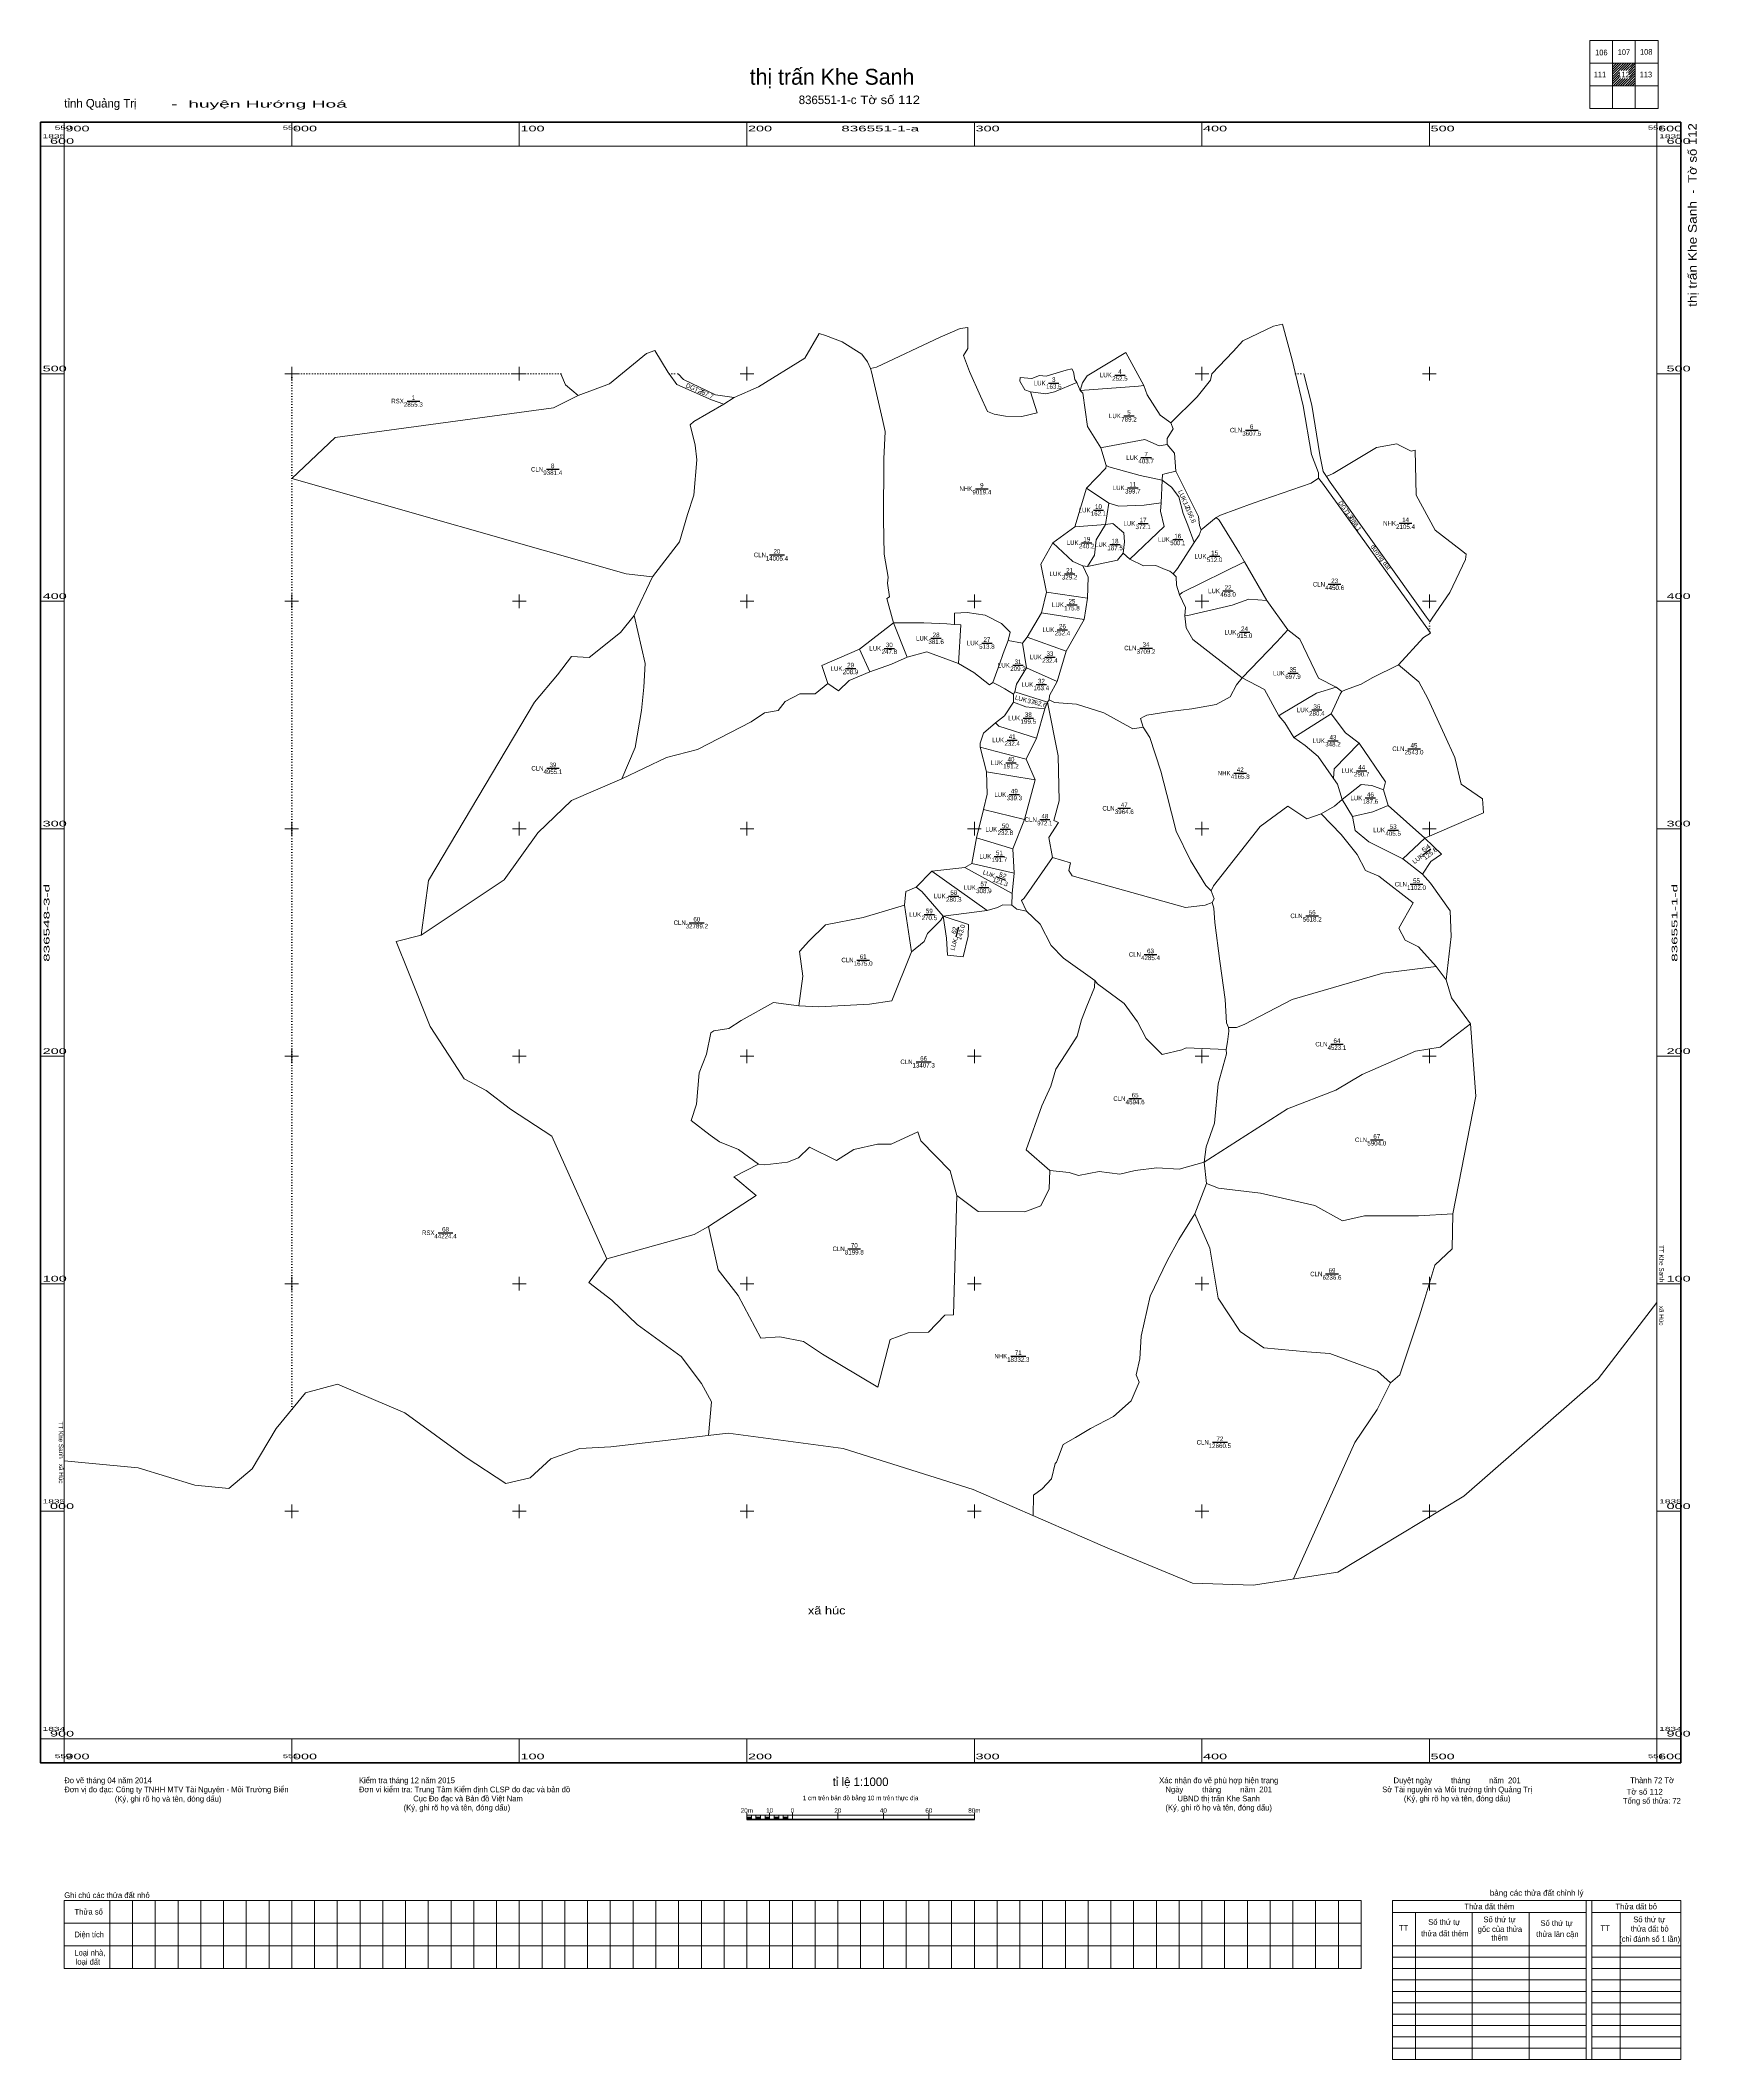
# Model space of a CAD drawing. Header units: metres. Extents: x 550890 to 551618, y 1834759 to 1835646.
import ezdxf
from ezdxf.enums import TextEntityAlignment as Align

# ---------------------------------------------------------------- set-up
doc = ezdxf.new("R2010")
doc.units = ezdxf.units.M
doc.header["$LTSCALE"] = 0.8
doc.linetypes.add('DOTTED', pattern=[1.5, 0.3, -1.2])
for name, color, linetype, lineweight in [('10', 7, 'Continuous', 13), ('13', 7, 'Continuous', 25), ('23', 7, 'Continuous', 13), ('24', 7, 'DOTTED', 13), ('46', 7, 'Continuous', 13), ('63', 7, 'Continuous', 13)]:
    doc.layers.add(name, color=color, linetype=linetype, lineweight=lineweight)
doc.layers.add('28', color=7, linetype='Continuous')

msp = doc.modelspace()

# ---------------------------------------------------------------- hatches: boundary and pattern name
at = {"layer": '63'}
for points in [[(551200, 1834864.5), (551200, 1834865.5), (551202, 1834865.5), (551202, 1834864.5)], [(551204, 1834864.5), (551204, 1834865.5), (551206, 1834865.5), (551206, 1834864.5)], [(551208, 1834864.5), (551208, 1834865.5), (551210, 1834865.5), (551210, 1834864.5)], [(551212, 1834864.5), (551212, 1834865.5), (551214, 1834865.5), (551214, 1834864.5)], [(551216, 1834864.5), (551216, 1834865.5), (551218, 1834865.5), (551218, 1834864.5)]]:
    msp.add_hatch(color=256, dxfattribs=at).paths.add_polyline_path(points)

# ---------------------------------------------------------------- linework, layer by layer
at = {"layer": '10'}
for p, q in [((551374.54, 1835494.85), (551366.51, 1835509.26)), ((551346.55, 1835492.62), (551345.1, 1835496.11)), ((551346.55, 1835492.62), (551347.61, 1835491.43)), ((551347.61, 1835491.43), (551349.69, 1835476.83)), ((551349.69, 1835476.83), (551355.63, 1835467.35)), ((551357.86, 1835459.62), (551355.63, 1835467.35)), ((551344.15, 1835432.76), (551349.3, 1835449.65)), ((551349.3, 1835449.65), (551359.17, 1835443.06)), ((551382.06, 1835443.27), (551382.58, 1835453.24)), ((551359.17, 1835443.06), (551357.58, 1835433.74)), ((551334.54, 1835425.64), (551344.15, 1835432.76)), ((551344.15, 1835432.76), (551357.58, 1835433.74)), ((551399.71, 1835431.32), (551406.34, 1835436.75)), ((551365.43, 1835421.12), (551368.37, 1835418.51)), ((551349.74, 1835415.19), (551347.74, 1835415.62)), ((551418.78, 1835417.31), (551428.47, 1835400.27)), ((551158.55, 1835410.74), (551150.54, 1835393.78)), ((551329.56, 1835394.84), (551331.75, 1835404.05)), ((551331.75, 1835404.05), (551349.76, 1835401.3)), ((551329.56, 1835394.84), (551323.22, 1835384.26)), ((551348.29, 1835391.93), (551329.56, 1835394.84)), ((551428.47, 1835400.27), (551437.76, 1835387.39)), ((551249.46, 1835378.9), (551264.39, 1835390.51)), ((551270.52, 1835375.45), (551264.39, 1835390.51)), ((551291.32, 1835389.83), (551294.03, 1835389.61)), ((551293.02, 1835372.56), (551294.03, 1835389.61)), ((551254.05, 1835369.03), (551249.46, 1835378.9)), ((551314.92, 1835382.72), (551321.12, 1835381.58)), ((551323.22, 1835384.26), (551321.12, 1835381.58)), ((551321.12, 1835381.58), (551322.86, 1835370.68)), ((551340.3, 1835377.99), (551323.22, 1835384.26)), ((551322.86, 1835370.68), (551336.38, 1835364.7)), ((551317.17, 1835359.09), (551317.76, 1835360.23)), ((551317.26, 1835355.7), (551317.17, 1835359.09)), ((551317.76, 1835360.23), (551332.1, 1835355.63)), ((551459.04, 1835362.24), (551461.51, 1835360.28)), ((551331.01, 1835352.74), (551332.1, 1835355.63)), ((551332.1, 1835355.63), (551332.83, 1835356.7)), ((551456.81, 1835350.51), (551440.47, 1835340.12)), ((551305.34, 1835324.99), (551326.76, 1835321.56)), ((551481.87, 1835310.2), (551479.85, 1835317.14)), ((551321.98, 1835304), (551303.99, 1835308.4)), ((551461.64, 1835312.84), (551466.24, 1835305.43)), ((551481.87, 1835310.2), (551497.93, 1835295.81)), ((551523.82, 1835307.03), (551497.93, 1835295.81)), ((551316.88, 1835291.16), (551301, 1835295.94)), ((551488.35, 1835286.82), (551497.93, 1835295.81)), ((551497.93, 1835295.81), (551505.38, 1835288.84)), ((551281.37, 1835281.41), (551305.67, 1835264.05)), ((551316.66, 1835271.59), (551295.78, 1835282.96)), ((551317.54, 1835280.51), (551298.92, 1835284.74)), ((551496.95, 1835280.1), (551488.35, 1835286.82)), ((551496.95, 1835280.1), (551500.44, 1835276.09)), ((551272.36, 1835245.85), (551269.35, 1835266.47)), ((551286.25, 1835261.54), (551305.67, 1835264.05)), ((551507.31, 1835233.57), (551509.58, 1835252.68)), ((551507.31, 1835233.57), (551503.04, 1835239.4)), ((551400.98, 1835153.5), (551402.08, 1835144.13)), ((551402.08, 1835144.13), (551396.97, 1835130.76)), ((551510.26, 1835130.74), (551510.04, 1835115.4))]:
    msp.add_line(p, q, dxfattribs=at)
for points in [[(551254.38, 1835502.25), (551257.05, 1835502.83), (551284.96, 1835516.09), (551293.76, 1835519.89), (551297.09, 1835520.24)], [(551324.62, 1835492.1), (551327.65, 1835482.87), (551320.84, 1835481.24), (551313.73, 1835481.39), (551308.65, 1835482.28), (551305.77, 1835483.41), (551302.66, 1835490.09), (551297.86, 1835501.04), (551295.23, 1835508.02), (551297.17, 1835511.13), (551297.09, 1835520.24)], [(551435.37, 1835521.8), (551431.53, 1835520.83), (551418.01, 1835514.38), (551413.76, 1835509.82), (551404.31, 1835499.89), (551403.74, 1835497.2), (551397.92, 1835489.77), (551386.38, 1835478.36)], [(551159.6, 1835510.25), (551155.84, 1835508.88), (551139.63, 1835495.51), (551125.86, 1835490.37)], [(551194.36, 1835489.47), (551205.17, 1835494.25), (551225.48, 1835506.83), (551231.81, 1835517.65)], [(551231.81, 1835517.65), (551234.52, 1835516.76), (551241.94, 1835514.01), (551250.54, 1835508.62), (551253.06, 1835505.19), (551254.38, 1835502.25)], [(551254.38, 1835502.25), (551254.82, 1835500.83), (551259.56, 1835479.85), (551260.78, 1835474.56), (551260.23, 1835462.56), (551260.07, 1835435.82), (551260.31, 1835420.69), (551262.16, 1835410.6), (551261.85, 1835407.93), (551262.73, 1835402), (551261.49, 1835401.17), (551264.39, 1835390.51)], [(551342.83, 1835502.08), (551340.42, 1835501.52), (551331.55, 1835498.88), (551328.57, 1835499.24)], [(551342.83, 1835502.08), (551343.6, 1835500.82), (551344.2, 1835497.39), (551345.1, 1835496.11)], [(551346.55, 1835492.62), (551347.48, 1835495.93), (551349.6, 1835499.05), (551366.51, 1835509.26)], [(551125.86, 1835490.37), (551120.27, 1835495.12), (551118.25, 1835500)], [(551320.13, 1835498.39), (551320.03, 1835496.72), (551322.11, 1835492.98), (551324.62, 1835492.1)], [(551328.57, 1835499.24), (551325.21, 1835497.82), (551320.13, 1835498.39)], [(551345.1, 1835496.11), (551335.18, 1835491.98), (551331.41, 1835491.12), (551324.62, 1835492.1)], [(551374.54, 1835494.85), (551372.11, 1835494.58), (551346.55, 1835492.62)], [(551386.38, 1835478.36), (551381.65, 1835481.82), (551376.02, 1835490.71), (551374.54, 1835494.85)], [(551000, 1835454), (551019, 1835472), (551115, 1835485), (551125.86, 1835490.37)], [(551189.9, 1835486.54), (551176.77, 1835478.92), (551175.03, 1835477.48), (551177.34, 1835468.62), (551177.95, 1835462.07), (551176.72, 1835446.57), (551173.9, 1835438.1), (551170.34, 1835426.07), (551158.55, 1835410.74)], [(551386.38, 1835478.36), (551387.4, 1835475.79), (551384.72, 1835471.52), (551384.76, 1835468.9)], [(551384.76, 1835468.9), (551381.28, 1835468.3), (551374.97, 1835471.15), (551356.13, 1835467.5), (551355.63, 1835467.35)], [(551384.76, 1835468.9), (551388, 1835465.08), (551388.58, 1835457.11)], [(551493.7, 1835466.42), (551492, 1835465.88), (551487.01, 1835468.49), (551485.63, 1835469.12), (551476.74, 1835467.59), (551457.77, 1835456.13), (551454.81, 1835454.77)], [(551493.7, 1835466.42), (551494.24, 1835446.6), (551502.55, 1835431.25), (551514.06, 1835422.31), (551516.12, 1835420.68)], [(551357.86, 1835459.62), (551357.72, 1835458.49), (551349.3, 1835449.65)], [(551382.58, 1835453.24), (551372.93, 1835455.25), (551359.11, 1835459.07), (551357.86, 1835459.62)], [(551382.58, 1835453.24), (551382.72, 1835455.65), (551383.75, 1835455.95), (551388.58, 1835457.11)], [(551388.58, 1835457.11), (551398.52, 1835437.22), (551398.88, 1835433.29), (551399.71, 1835431.32)], [(551158.55, 1835410.74), (551147, 1835412), (551000, 1835454)], [(551396.66, 1835425.85), (551393.85, 1835433.5), (551391.83, 1835438.53), (551389.86, 1835445.88), (551386.67, 1835450.15), (551382.58, 1835453.24)], [(551406.34, 1835436.75), (551408.21, 1835437.86), (551422.51, 1835443.03), (551447.97, 1835451.91), (551451.23, 1835454.02)], [(551359.17, 1835443.06), (551363.47, 1835441.81), (551374.7, 1835442.21), (551382.06, 1835443.27)], [(551368.37, 1835418.51), (551383.43, 1835432.86), (551381.86, 1835439.62), (551382.06, 1835443.27)], [(551357.58, 1835433.74), (551353.59, 1835426.91), (551352.75, 1835420.18), (551349.74, 1835415.19)], [(551357.58, 1835433.74), (551360.86, 1835434.11), (551365.63, 1835430.09), (551366, 1835426.05), (551365.43, 1835421.12)], [(551396.66, 1835425.85), (551398.85, 1835428.99), (551399.71, 1835431.32)], [(551406.34, 1835436.75), (551407.57, 1835435.64), (551416.57, 1835421.17), (551418.78, 1835417.31)], [(551334.54, 1835425.64), (551329.14, 1835416.28), (551331.75, 1835404.05)], [(551347.74, 1835415.62), (551343.21, 1835417.52), (551334.54, 1835425.64)], [(551349.74, 1835415.19), (551362.88, 1835417.99), (551365.43, 1835421.12)], [(551387.35, 1835412.06), (551389.29, 1835414.36), (551396.66, 1835425.85)], [(551347.74, 1835415.62), (551350.05, 1835410.6), (551349.76, 1835401.3)], [(551387.35, 1835412.06), (551385.89, 1835413.25), (551383.9, 1835414.01), (551379.78, 1835415.68), (551374.33, 1835415.54), (551368.37, 1835418.51)], [(551390.13, 1835402.77), (551391.31, 1835403.76), (551418.78, 1835417.31)], [(551516.12, 1835420.68), (551515.85, 1835418.3), (551508.97, 1835403.77), (551501.26, 1835392.62), (551500.24, 1835390.99)], [(551390.13, 1835402.77), (551388.77, 1835407.1), (551388.76, 1835410.72), (551387.35, 1835412.06)], [(551291.32, 1835389.83), (551291.23, 1835394.76), (551296.87, 1835395.01), (551304.73, 1835393.9), (551311.97, 1835390.22), (551315.78, 1835386.41), (551314.92, 1835382.72)], [(551349.76, 1835401.3), (551348.29, 1835391.93), (551340.3, 1835377.99), (551336.38, 1835364.7)], [(551390.13, 1835402.77), (551392.82, 1835397.3), (551392.46, 1835393.51)], [(551392.46, 1835393.51), (551393.81, 1835393.68), (551413.36, 1835398.26), (551420.6, 1835400.84), (551428.47, 1835400.27)], [(551150.54, 1835393.78), (551144.4, 1835386.3), (551130.67, 1835375.24), (551122.96, 1835375.7), (551116.73, 1835367.63), (551106.62, 1835355.57), (551060.07, 1835277.18), (551056.81, 1835253.23)], [(551150.54, 1835393.78), (551155.31, 1835372.66), (551154.77, 1835362.16), (551153.76, 1835351.91), (551150.87, 1835335.64), (551145, 1835321.88)], [(551264.39, 1835390.51), (551277.72, 1835390.46), (551287.91, 1835390.09), (551291.32, 1835389.83)], [(551417.77, 1835366.39), (551396.08, 1835383.21), (551393.12, 1835388.29), (551392.46, 1835393.51)], [(551437.76, 1835387.39), (551432.91, 1835382.1), (551417.77, 1835366.39)], [(551437.76, 1835387.39), (551443.07, 1835383.37), (551451.32, 1835366.2), (551459.04, 1835362.24)], [(551500.53, 1835385.94), (551497.44, 1835384.01), (551486.43, 1835372.08)], [(551249.46, 1835378.9), (551232.94, 1835371.73), (551235.54, 1835363.81)], [(551293.02, 1835372.56), (551279.13, 1835377.78), (551270.52, 1835375.45)], [(551314.92, 1835382.72), (551312.71, 1835377.07), (551311.11, 1835372.4), (551308.18, 1835364.34)], [(551254.05, 1835369.03), (551244.96, 1835365.12), (551240.25, 1835360.56), (551235.54, 1835363.81)], [(551270.52, 1835375.45), (551263.58, 1835372.29), (551254.05, 1835369.03)], [(551308.18, 1835364.34), (551306.68, 1835363.19), (551299.8, 1835368.68), (551293.02, 1835372.56)], [(551317.76, 1835360.23), (551318.54, 1835363.49), (551322.86, 1835370.68)], [(551461.51, 1835360.28), (551463.14, 1835360.98), (551469.94, 1835363.56), (551474.85, 1835366.26), (551486.43, 1835372.08)], [(551486.43, 1835372.08), (551495.39, 1835364.61), (551499.25, 1835357.2), (551506.63, 1835341.31), (551511.15, 1835331.28), (551513.99, 1835319.61), (551523.29, 1835313.1), (551523.82, 1835307.03)], [(551235.54, 1835363.81), (551230, 1835359.33), (551223.28, 1835359.31), (551216.9, 1835355.93), (551213.76, 1835351.94), (551207.76, 1835350.89), (551201.96, 1835346.92), (551178.36, 1835334.84), (551164.63, 1835331.24), (551145, 1835321.88)], [(551317.17, 1835359.09), (551313.33, 1835361.5), (551310.75, 1835363.01), (551308.18, 1835364.34)], [(551336.38, 1835364.7), (551333.03, 1835358.62), (551332.83, 1835356.7)], [(551417.77, 1835366.39), (551415.2, 1835363.27), (551412.49, 1835357.91), (551406.22, 1835354.63), (551395.63, 1835352.76), (551385.95, 1835351.52), (551375.82, 1835349.94), (551374.62, 1835349.38), (551373.01, 1835348.44), (551374.26, 1835344.58)], [(551417.77, 1835366.39), (551427.53, 1835361.23), (551433.88, 1835349.59)], [(551459.04, 1835362.24), (551450.42, 1835359.53), (551434.87, 1835350.35), (551433.88, 1835349.59)], [(551461.51, 1835360.28), (551460.8, 1835359.12), (551456.81, 1835350.51)], [(551309.35, 1835346.62), (551313.18, 1835349.64), (551317.26, 1835355.7)], [(551317.26, 1835355.7), (551322.56, 1835353.63), (551331.01, 1835352.74), (551327.36, 1835339.88)], [(551334.4, 1835287.39), (551332.75, 1835296.2), (551336.96, 1835302.8), (551334.94, 1835303.58), (551337.32, 1835312.32), (551336.85, 1835332.02), (551332.1, 1835355.63)], [(551332.83, 1835356.7), (551335.15, 1835355.49), (551344.88, 1835354.81), (551356.87, 1835350.89), (551364.13, 1835346.98), (551369.63, 1835343.98), (551374.26, 1835344.58)], [(551469.09, 1835337.65), (551463.05, 1835342.11), (551456.81, 1835350.51)], [(551302.5, 1835335.9), (551302.48, 1835337.56), (551304.04, 1835342.05), (551309.35, 1835346.62)], [(551309.35, 1835346.62), (551310.73, 1835345.09), (551327.36, 1835339.88)], [(551374.26, 1835344.58), (551377.18, 1835340.08), (551381.93, 1835325.31), (551384.58, 1835315.08), (551388.64, 1835298.87), (551395, 1835286.08), (551401.66, 1835274.99), (551404.05, 1835272.76)], [(551433.88, 1835349.59), (551436.49, 1835346.57), (551440.47, 1835340.12)], [(551303.99, 1835308.4), (551305.65, 1835315.16), (551305.34, 1835324.99), (551302.5, 1835335.9)], [(551302.5, 1835335.9), (551309.18, 1835334.03), (551322.73, 1835330.56)], [(551321.98, 1835304), (551326.76, 1835321.56), (551322.73, 1835330.56), (551327.36, 1835339.88)], [(551457.83, 1835322.04), (551451.06, 1835331.82), (551445.36, 1835336.57), (551440.47, 1835340.12)], [(551457.83, 1835322.04), (551458.21, 1835326.35), (551469.09, 1835337.65)], [(551469.09, 1835337.65), (551480.68, 1835320.68), (551479.85, 1835317.14)], [(551056.81, 1835253.23), (551093.27, 1835277.58), (551108.16, 1835298.13), (551122.88, 1835312.39), (551145, 1835321.88)], [(551461.64, 1835312.84), (551459.65, 1835319.63), (551457.83, 1835322.04)], [(551479.85, 1835317.14), (551474.72, 1835319.07), (551470.05, 1835319.47), (551461.64, 1835312.84)], [(551298.92, 1835284.74), (551301, 1835295.94), (551303.99, 1835308.4)], [(551452.46, 1835306.5), (551446.06, 1835304.37), (551437.81, 1835309.86), (551425.55, 1835300.95), (551405.04, 1835274.91), (551404.05, 1835272.76)], [(551452.46, 1835306.5), (551458.29, 1835309.87), (551461.64, 1835312.84)], [(551452.46, 1835306.5), (551461.26, 1835297.46), (551468.18, 1835288.69), (551471.85, 1835281.66), (551477.75, 1835279.09), (551492.91, 1835267.49), (551486.62, 1835256.28), (551489.27, 1835251.05), (551495.22, 1835248.06), (551503.04, 1835239.4)], [(551466.24, 1835305.43), (551475.08, 1835307.43), (551481.87, 1835310.2)], [(551317.54, 1835280.51), (551316.88, 1835291.16), (551321.98, 1835304)], [(551488.35, 1835286.82), (551473.44, 1835294.3), (551467.41, 1835299.28), (551466.24, 1835305.43)], [(551505.38, 1835288.84), (551500.68, 1835285.63), (551496.95, 1835280.1)], [(551274.35, 1835274.25), (551281.37, 1835281.41), (551295.78, 1835282.96), (551298.92, 1835284.74)], [(551316.46, 1835266.38), (551316.66, 1835271.59), (551317.54, 1835280.51)], [(551334.4, 1835287.39), (551321.92, 1835269.5), (551320.78, 1835268.51), (551322.95, 1835263.84)], [(551404.49, 1835267.55), (551401.4, 1835266.41), (551392.83, 1835265.42), (551342.97, 1835279.27), (551341.52, 1835281.7), (551342.31, 1835285.06), (551334.4, 1835287.39)], [(551269.35, 1835266.47), (551269.81, 1835272.36), (551274.35, 1835274.25)], [(551286.25, 1835261.54), (551276.98, 1835272.44), (551274.35, 1835274.25)], [(551404.05, 1835272.76), (551405.37, 1835269.12), (551404.49, 1835267.55)], [(551509.58, 1835252.68), (551509.16, 1835263.97), (551500.44, 1835276.09)], [(551222.82, 1835222.2), (551224.58, 1835235.26), (551223.11, 1835246.09), (551227.23, 1835250.56), (551234.62, 1835257.75), (551251.09, 1835261.02), (551269.35, 1835266.47)], [(551272.36, 1835245.85), (551277.91, 1835250.46), (551279.36, 1835254.02), (551285.27, 1835259.88), (551286.25, 1835261.54)], [(551305.67, 1835264.05), (551310.24, 1835265.34), (551312.49, 1835266.5), (551316.46, 1835266.38)], [(551316.46, 1835266.38), (551318.63, 1835264.58), (551322.95, 1835263.84)], [(551352.94, 1835233.3), (551339.15, 1835243.12), (551333.69, 1835248.73), (551328.89, 1835258.02), (551322.95, 1835263.84)], [(551411.72, 1835212.57), (551410.79, 1835214.71), (551410.17, 1835224.88), (551407.83, 1835241.76), (551405.73, 1835258.8), (551405.21, 1835265.1), (551404.49, 1835267.55)], [(551138.51, 1835110.91), (551114.3, 1835164.89), (551096.06, 1835176.69), (551085.42, 1835184.94), (551075.74, 1835190.09), (551073.06, 1835194.14), (551060.75, 1835213.06), (551051.32, 1835236.95), (551045.8, 1835250.37), (551056.81, 1835253.23)], [(551222.82, 1835222.2), (551231.57, 1835221.74), (551253.84, 1835222.9), (551263.74, 1835224.4), (551272.36, 1835245.85)], [(551411.72, 1835212.57), (551415.25, 1835212.62), (551418.6, 1835213.91), (551439.72, 1835225), (551479.52, 1835236.5), (551503.04, 1835239.4)], [(551333.17, 1835149.82), (551322.74, 1835158.89), (551329.6, 1835178.28), (551333.56, 1835186.83), (551335.74, 1835194.36), (551340.27, 1835201.05), (551345.16, 1835208.85), (551347.1, 1835216.04), (551349.44, 1835222.03), (551352.85, 1835230.17), (551352.94, 1835233.3)], [(551410.65, 1835202.98), (551393.16, 1835203.66), (551391.25, 1835202.76), (551382.48, 1835200.74), (551375.53, 1835207.87), (551371.72, 1835215.1), (551365.88, 1835223.18), (551354.05, 1835231.9), (551352.94, 1835233.3)], [(551518.09, 1835214.27), (551509.73, 1835225.66), (551507.31, 1835233.57)], [(551222.82, 1835222.2), (551211.66, 1835223.57), (551197.55, 1835215.78), (551192.14, 1835212.23), (551185.45, 1835211.15), (551184.19, 1835210.34), (551182.23, 1835200.92), (551179.02, 1835192.67), (551177.91, 1835178.92), (551175.46, 1835171.7), (551183.87, 1835165.27), (551188.01, 1835162.35), (551196.36, 1835159.04), (551205.11, 1835152.56)], [(551400.98, 1835153.5), (551437.58, 1835176.89), (551458.86, 1835185.03), (551470.39, 1835191.92), (551493.84, 1835202.25), (551504.75, 1835203.94), (551518.09, 1835214.27)], [(551411.72, 1835212.57), (551411.9, 1835210.99), (551411.27, 1835206.32), (551410.65, 1835202.98)], [(551510.26, 1835130.74), (551520.45, 1835182.44), (551518.09, 1835214.27)], [(551410.65, 1835202.98), (551410.83, 1835201.12), (551407.12, 1835187.83), (551405.53, 1835170.53), (551401.82, 1835160.2), (551400.98, 1835153.5)], [(551292.22, 1835138.76), (551289.35, 1835149.63), (551276.44, 1835162.76), (551275.12, 1835166.78), (551263.47, 1835161.33), (551257.39, 1835161.4), (551247.08, 1835158.97), (551239.39, 1835154.16), (551227.51, 1835160.06), (551222.74, 1835155.34), (551217.84, 1835153.42), (551207.91, 1835152.22), (551205.11, 1835152.56)], [(551205.11, 1835152.56), (551194.33, 1835147.07), (551204.17, 1835138.73), (551183.12, 1835125.12)], [(551333.17, 1835149.82), (551332.86, 1835141.76), (551329.19, 1835134.25), (551322.23, 1835131.66), (551301.71, 1835131.8), (551292.22, 1835138.76)], [(551333.17, 1835149.82), (551341.73, 1835148.98), (551345.82, 1835147.61), (551354.9, 1835149.3), (551363.95, 1835148.12), (551370.7, 1835149.73), (551380.14, 1835150.99), (551390.06, 1835150.44), (551400.98, 1835153.5)], [(551292.22, 1835138.76), (551290.77, 1835086.36), (551286.96, 1835086.17), (551279.77, 1835078.76), (551270.95, 1835078.42), (551263, 1835075.45), (551257.6, 1835054.63), (551233.19, 1835069.12), (551224.89, 1835074.61), (551214.53, 1835076.64), (551206.18, 1835076.16), (551196.17, 1835094.78), (551187.45, 1835106.11), (551183.12, 1835125.12)], [(551402.08, 1835144.13), (551407.32, 1835142), (551425.69, 1835139.78), (551449.7, 1835134.37), (551461.84, 1835127.63), (551471.41, 1835129.82), (551495.15, 1835129.82), (551510.26, 1835130.74)], [(551396.97, 1835130.76), (551389.89, 1835119.51), (551384.7, 1835110.07), (551377.3, 1835094.55), (551373.24, 1835076.96), (551372.73, 1835067.06), (551371.05, 1835060.03), (551372.42, 1835056.78), (551368.92, 1835048.61), (551361.18, 1835041.7), (551351.03, 1835036.34), (551344.39, 1835032.45), (551339.02, 1835029.36), (551336.03, 1835021.58), (551335.55, 1835021.05), (551333.87, 1835014.28), (551329.78, 1835009.81), (551326.03, 1835007.16), (551325.85, 1834998.04)], [(551396.97, 1835130.76), (551403.53, 1835115.66), (551407.18, 1835093.68), (551416.88, 1835079.01), (551427.21, 1835071.8), (551446.08, 1835070.14), (551456.18, 1835069.4), (551477.11, 1835061.55), (551482.93, 1835056.42)], [(551183.12, 1835125.12), (551176.84, 1835121.71), (551146.35, 1835113.1), (551138.51, 1835110.91)], [(551138.51, 1835110.91), (551130.54, 1835100.6), (551140.62, 1835092.81), (551151.85, 1835082.14), (551171.15, 1835068.01), (551180.08, 1835056.19), (551184.4, 1835048.11), (551183.17, 1835033.34)], [(551482.93, 1835056.42), (551487.05, 1835059.98), (551495.66, 1835085.89), (551498.02, 1835093.57), (551502.37, 1835108.22), (551510.04, 1835115.4)], [(551440.25, 1834970.25), (551467.28, 1835030.17), (551477.05, 1835044.73), (551482.93, 1835056.42)]]:
    msp.add_lwpolyline(points, dxfattribs=at)
msp.add_lwpolyline([(551286.25, 1835261.54), (551297.44, 1835257.88), (551297.23, 1835252.78), (551295.05, 1835243.65), (551288.23, 1835244.47), (551287.71, 1835251.96)], close=True, dxfattribs=at)
at = {"layer": '13'}
for p, q in [((551332.62, 1835495.87), (551337.18, 1835495.87)), ((551361.69, 1835499.42), (551366.25, 1835499.42)), ((551050.65, 1835487.98), (551056.21, 1835487.98)), ((551365.68, 1835481.46), (551370.22, 1835481.46)), ((551419.12, 1835475.21), (551424.68, 1835475.21)), ((551111.93, 1835457.97), (551117.45, 1835457.97)), ((551373.21, 1835463.11), (551377.79, 1835463.11)), ((551300.53, 1835449.45), (551306.05, 1835449.45)), ((551367.34, 1835449.84), (551371.92, 1835449.84)), ((551352.34, 1835440.05), (551356.73, 1835440.05)), ((551371.97, 1835434.2), (551376.36, 1835434.2)), ((551486.74, 1835434.27), (551492.26, 1835434.27)), ((551347.12, 1835425.73), (551351.66, 1835425.73)), ((551359.57, 1835424.91), (551364.13, 1835424.91)), ((551387.21, 1835427.12), (551391.6, 1835427.12)), ((551209.96, 1835420.36), (551216.49, 1835420.36)), ((551403.33, 1835419.73), (551407.87, 1835419.73)), ((551339.58, 1835412.06), (551344.12, 1835412.06)), ((551409.24, 1835404.5), (551413.78, 1835404.5)), ((551455.55, 1835407.45), (551461.13, 1835407.45)), ((551340.63, 1835398.45), (551345.17, 1835398.45)), ((551336.46, 1835387.46), (551340.98, 1835387.46)), ((551416.47, 1835386.37), (551421.01, 1835386.37)), ((551260.34, 1835379.29), (551264.88, 1835379.29)), ((551280.9, 1835383.71), (551285.48, 1835383.71)), ((551303.24, 1835381.6), (551307.78, 1835381.6)), ((551372.66, 1835379.43), (551378.22, 1835379.43)), ((551243.33, 1835370.43), (551247.85, 1835370.43)), ((551316.89, 1835371.86), (551321.43, 1835371.86)), ((551330.94, 1835375.46), (551335.46, 1835375.46)), ((551437.78, 1835368.39), (551442.3, 1835368.39)), ((551327.2, 1835363.38), (551331.72, 1835363.38)), ((551448.26, 1835352.21), (551452.78, 1835352.21)), ((551321.42, 1835348.64), (551325.98, 1835348.64)), ((551314.36, 1835338.99), (551318.88, 1835338.99)), ((551455.34, 1835338.68), (551459.88, 1835338.68)), ((551490.45, 1835335.15), (551496.01, 1835335.15)), ((551112.06, 1835326.56), (551117.46, 1835326.56)), ((551313.82, 1835329), (551318.36, 1835329)), ((551414.06, 1835324.45), (551419.62, 1835324.45)), ((551467.94, 1835325.49), (551472.52, 1835325.49)), ((551315.31, 1835315.02), (551319.85, 1835315.02)), ((551363.09, 1835308.98), (551368.67, 1835308.98)), ((551471.79, 1835313.51), (551476.37, 1835313.51)), ((551311.34, 1835299.75), (551315.88, 1835299.75)), ((551328.76, 1835304), (551333.15, 1835304)), ((551481.79, 1835299.43), (551486.35, 1835299.43)), ((551497.02, 1835288.42), (551500.64, 1835291.17)), ((551308.72, 1835287.86), (551313.3, 1835287.86)), ((551288.69, 1835270.43), (551293.23, 1835270.43)), ((551301.91, 1835274.19), (551306.43, 1835274.19)), ((551309.48, 1835278.99), (551313.74, 1835277.43)), ((551491.55, 1835275.63), (551497.11, 1835275.63)), ((551277.91, 1835262.33), (551282.47, 1835262.33)), ((551445.69, 1835261.7), (551451.25, 1835261.7)), ((551174.72, 1835258.7), (551181.29, 1835258.7)), ((551291.95, 1835252.49), (551293.22, 1835256.85)), ((551374.65, 1835244.76), (551380.17, 1835244.76)), ((551248.34, 1835242.3), (551253.9, 1835242.3)), ((551456.64, 1835205.31), (551462.04, 1835205.31)), ((551274.41, 1835197.55), (551280.98, 1835197.55)), ((551367.87, 1835181.39), (551373.45, 1835181.39)), ((551474.08, 1835163.28), (551479.64, 1835163.28)), ((551064.29, 1835122.43), (551070.82, 1835122.43)), ((551244.45, 1835115.37), (551250.01, 1835115.37)), ((551454.4, 1835104.31), (551459.98, 1835104.31)), ((551316, 1835068.2), (551322.57, 1835068.2)), ((551404.6, 1835030.32), (551411.19, 1835030.32))]:
    msp.add_line(p, q, dxfattribs=at)
at = {"layer": '23'}
for p, q in [((551194.36, 1835489.47), (551189.9, 1835486.54)), ((551500, 1835391.3), (551500.24, 1835390.99)), ((551500, 1835386.68), (551500.53, 1835385.94))]:
    msp.add_line(p, q, dxfattribs=at)
for points in [[(551435.37, 1835521.8), (551439.61, 1835506.12), (551441.08, 1835500)], [(551159.6, 1835510.25), (551165.38, 1835500.58), (551165.8, 1835500)], [(551165.8, 1835500), (551169.25, 1835495.2), (551184.41, 1835488.52), (551189.9, 1835486.54)], [(551169.84, 1835500), (551172.23, 1835497.42), (551186.28, 1835490.76), (551194.36, 1835489.47)], [(551441.08, 1835500), (551444.48, 1835485.87), (551448.19, 1835464.48), (551451.32, 1835456.43), (551451.23, 1835454.02)], [(551444.8, 1835500), (551448.39, 1835486.13), (551451.83, 1835464.32), (551453.24, 1835456.99), (551454.81, 1835454.77)], [(551451.23, 1835454.02), (551453.07, 1835451.92), (551500, 1835386.68)], [(551454.81, 1835454.77), (551456.36, 1835452.32), (551498.66, 1835393.06), (551500, 1835391.3)]]:
    msp.add_lwpolyline(points, dxfattribs=at)
at = {"layer": '24'}
for p, q in [((551118.25, 1835500), (551000, 1835500)), ((551165.8, 1835500), (551169.84, 1835500)), ((551441.08, 1835500), (551444.8, 1835500)), ((551500, 1835386.68), (551500, 1835391.3))]:
    msp.add_line(p, q, dxfattribs=at)
msp.add_lwpolyline([(551000, 1835044.81), (551000, 1835454), (551000, 1835500)], dxfattribs=at)
at = {"layer": '46'}
for points in [[(551600, 1835091.76), (551574.19, 1835058.2), (551515.06, 1835006.66), (551459.74, 1834973.25), (551422.54, 1834967.52), (551395.83, 1834968.48), (551358.63, 1834983.75), (551299.5, 1835009.52), (551242.27, 1835027.66), (551191.72, 1835034.34), (551140.22, 1835028.31)], [(551140.22, 1835028.31), (551126.64, 1835027.64), (551113.79, 1835023.02), (551104.7, 1835014.71), (551094.14, 1835012.28), (551076.63, 1835023.64), (551049.7, 1835043.23), (551020.03, 1835055.87), (551005.97, 1835052.09), (550993.13, 1835036.43), (550982.54, 1835018.7), (550972.37, 1835010.04), (550957.43, 1835011.54), (550932.42, 1835019.09), (550900, 1835022.18)]]:
    msp.add_lwpolyline(points, dxfattribs=at)
at = {"layer": '63'}
for p, q in [((551580.5, 1835616.5), (551580.5, 1835646.5)), ((551590.5, 1835616.5), (551590.5, 1835646.5)), ((551600.5, 1835636.5), (551570.5, 1835636.5)), ((551580.5, 1835635.86), (551581.14, 1835636.5)), ((551580.5, 1835634.8), (551582.2, 1835636.5)), ((551580.5, 1835633.74), (551583.26, 1835636.5)), ((551580.5, 1835632.67), (551584.33, 1835636.5)), ((551580.5, 1835631.61), (551585.39, 1835636.5)), ((551580.5, 1835630.55), (551586.45, 1835636.5)), ((551584.26, 1835633.25), (551587.51, 1835636.5)), ((551585.32, 1835633.25), (551588.57, 1835636.5)), ((551586.38, 1835633.25), (551589.63, 1835636.5)), ((551587.44, 1835633.25), (551590.5, 1835636.31)), ((551587.75, 1835632.5), (551590.5, 1835635.25)), ((551587.75, 1835631.44), (551590.5, 1835634.19)), ((551600.5, 1835626.5), (551570.5, 1835626.5)), ((551580.5, 1835629.49), (551583.25, 1835632.24)), ((551580.5, 1835628.43), (551583.25, 1835631.18)), ((551580.5, 1835627.37), (551583.25, 1835630.12)), ((551580.69, 1835626.5), (551583.94, 1835629.75)), ((551581.75, 1835626.5), (551585, 1835629.75)), ((551582.81, 1835626.5), (551586.06, 1835629.75)), ((551583.87, 1835626.5), (551587.12, 1835629.75)), ((551584.93, 1835626.5), (551590.5, 1835632.07)), ((551585.99, 1835626.5), (551590.5, 1835631.01)), ((551587.05, 1835626.5), (551590.5, 1835629.95)), ((551587.75, 1835630.38), (551590.5, 1835633.13)), ((551588.11, 1835626.5), (551590.5, 1835628.89)), ((551589.17, 1835626.5), (551590.5, 1835627.83)), ((551590.24, 1835626.5), (551590.5, 1835626.76)), ((550900, 1835600), (550900, 1835610.5)), ((551000, 1835600), (551000, 1835610.5)), ((551100, 1835600), (551100, 1835610.5)), ((551200, 1835600), (551200, 1835610.5)), ((551300, 1835600), (551300, 1835610.5)), ((551400, 1835600), (551400, 1835610.5)), ((551500, 1835600), (551500, 1835610.5)), ((551600, 1835600), (551600, 1835610.5)), ((550900, 1835600), (550889.5, 1835600)), ((551600, 1835600), (551610.5, 1835600)), ((551000, 1835497), (551000, 1835503)), ((551100, 1835497), (551100, 1835503)), ((551200, 1835497), (551200, 1835503)), ((551400, 1835497), (551400, 1835503)), ((551500, 1835497), (551500, 1835503)), ((550900, 1835500), (550889.5, 1835500)), ((550997, 1835500), (551003, 1835500)), ((551097, 1835500), (551103, 1835500)), ((551197, 1835500), (551203, 1835500)), ((551397, 1835500), (551403, 1835500)), ((551497, 1835500), (551503, 1835500)), ((551600, 1835500), (551610.5, 1835500)), ((550900, 1835400), (550889.5, 1835400)), ((550997, 1835400), (551003, 1835400)), ((551000, 1835397), (551000, 1835403)), ((551097, 1835400), (551103, 1835400)), ((551100, 1835397), (551100, 1835403)), ((551197, 1835400), (551203, 1835400)), ((551200, 1835397), (551200, 1835403)), ((551297, 1835400), (551303, 1835400)), ((551300, 1835397), (551300, 1835403)), ((551397, 1835400), (551403, 1835400)), ((551400, 1835397), (551400, 1835403)), ((551497, 1835400), (551503, 1835400)), ((551500, 1835397), (551500, 1835403)), ((551600, 1835400), (551610.5, 1835400)), ((550900, 1835300), (550889.5, 1835300)), ((550997, 1835300), (551003, 1835300)), ((551000, 1835297), (551000, 1835303)), ((551097, 1835300), (551103, 1835300)), ((551100, 1835297), (551100, 1835303)), ((551197, 1835300), (551203, 1835300)), ((551200, 1835297), (551200, 1835303)), ((551297, 1835300), (551303, 1835300)), ((551300, 1835297), (551300, 1835303)), ((551397, 1835300), (551403, 1835300)), ((551400, 1835297), (551400, 1835303)), ((551497, 1835300), (551503, 1835300)), ((551500, 1835297), (551500, 1835303)), ((551600, 1835300), (551610.5, 1835300)), ((550900, 1835200), (550889.5, 1835200)), ((550997, 1835200), (551003, 1835200)), ((551000, 1835197), (551000, 1835203)), ((551097, 1835200), (551103, 1835200)), ((551100, 1835197), (551100, 1835203)), ((551197, 1835200), (551203, 1835200)), ((551200, 1835197), (551200, 1835203)), ((551297, 1835200), (551303, 1835200)), ((551300, 1835197), (551300, 1835203)), ((551397, 1835200), (551403, 1835200)), ((551400, 1835197), (551400, 1835203)), ((551497, 1835200), (551503, 1835200)), ((551500, 1835197), (551500, 1835203)), ((551600, 1835200), (551610.5, 1835200)), ((551000, 1835097), (551000, 1835103)), ((551100, 1835097), (551100, 1835103)), ((551200, 1835097), (551200, 1835103)), ((551300, 1835097), (551300, 1835103)), ((551400, 1835097), (551400, 1835103)), ((551500, 1835097), (551500, 1835103)), ((550900, 1835100), (550889.5, 1835100)), ((550997, 1835100), (551003, 1835100)), ((551097, 1835100), (551103, 1835100)), ((551197, 1835100), (551203, 1835100)), ((551297, 1835100), (551303, 1835100)), ((551397, 1835100), (551403, 1835100)), ((551497, 1835100), (551503, 1835100)), ((551600, 1835100), (551610.5, 1835100)), ((550900, 1835000), (550889.5, 1835000)), ((550997, 1835000), (551003, 1835000)), ((551000, 1834997), (551000, 1835003)), ((551097, 1835000), (551103, 1835000)), ((551100, 1834997), (551100, 1835003)), ((551197, 1835000), (551203, 1835000)), ((551200, 1834997), (551200, 1835003)), ((551297, 1835000), (551303, 1835000)), ((551300, 1834997), (551300, 1835003)), ((551397, 1835000), (551403, 1835000)), ((551400, 1834997), (551400, 1835003)), ((551497, 1835000), (551503, 1835000)), ((551500, 1834997), (551500, 1835003)), ((551600, 1835000), (551610.5, 1835000)), ((550900, 1834900), (550889.5, 1834900)), ((550900, 1834900), (550900, 1834889.5)), ((551000, 1834900), (551000, 1834889.5)), ((551100, 1834900), (551100, 1834889.5)), ((551200, 1834900), (551200, 1834889.5)), ((551300, 1834900), (551300, 1834889.5)), ((551400, 1834900), (551400, 1834889.5)), ((551500, 1834900), (551500, 1834889.5)), ((551600, 1834900), (551600, 1834889.5)), ((551600, 1834900), (551610.5, 1834900)), ((551200, 1834864.5), (551200, 1834867.5)), ((551200, 1834866.5), (551300, 1834866.5)), ((551202, 1834864.5), (551202, 1834866.5)), ((551204, 1834864.5), (551204, 1834866.5)), ((551206, 1834864.5), (551206, 1834866.5)), ((551208, 1834864.5), (551208, 1834866.5)), ((551210, 1834864.5), (551210, 1834867.5)), ((551210, 1834864.5), (551210, 1834866.5)), ((551212, 1834864.5), (551212, 1834866.5)), ((551214, 1834864.5), (551214, 1834866.5)), ((551216, 1834864.5), (551216, 1834866.5)), ((551218, 1834864.5), (551218, 1834866.5)), ((551220, 1834864.5), (551220, 1834867.5)), ((551240, 1834864.5), (551240, 1834867.5)), ((551260, 1834864.5), (551260, 1834867.5)), ((551280, 1834864.5), (551280, 1834867.5)), ((551300, 1834864.5), (551300, 1834867.5)), ((550920, 1834829), (550920, 1834799)), ((550930, 1834829), (550930, 1834799)), ((550940, 1834829), (550940, 1834799)), ((550950, 1834829), (550950, 1834799)), ((550960, 1834829), (550960, 1834799)), ((550970, 1834829), (550970, 1834799)), ((550980, 1834829), (550980, 1834799)), ((550990, 1834829), (550990, 1834799)), ((551000, 1834829), (551000, 1834799)), ((551010, 1834829), (551010, 1834799)), ((551020, 1834829), (551020, 1834799)), ((551030, 1834829), (551030, 1834799)), ((551040, 1834829), (551040, 1834799)), ((551050, 1834829), (551050, 1834799)), ((551060, 1834829), (551060, 1834799)), ((551070, 1834829), (551070, 1834799)), ((551080, 1834829), (551080, 1834799)), ((551090, 1834829), (551090, 1834799)), ((551100, 1834829), (551100, 1834799)), ((551110, 1834829), (551110, 1834799)), ((551120, 1834829), (551120, 1834799)), ((551130, 1834829), (551130, 1834799)), ((551140, 1834829), (551140, 1834799)), ((551150, 1834829), (551150, 1834799)), ((551160, 1834829), (551160, 1834799)), ((551170, 1834829), (551170, 1834799)), ((551180, 1834829), (551180, 1834799)), ((551190, 1834829), (551190, 1834799)), ((551200, 1834829), (551200, 1834799)), ((551210, 1834829), (551210, 1834799)), ((551220, 1834829), (551220, 1834799)), ((551230, 1834829), (551230, 1834799)), ((551240, 1834829), (551240, 1834799)), ((551250, 1834829), (551250, 1834799)), ((551260, 1834829), (551260, 1834799)), ((551270, 1834829), (551270, 1834799)), ((551280, 1834829), (551280, 1834799)), ((551290, 1834829), (551290, 1834799)), ((551300, 1834829), (551300, 1834799)), ((551310, 1834829), (551310, 1834799)), ((551320, 1834829), (551320, 1834799)), ((551330, 1834829), (551330, 1834799)), ((551340, 1834829), (551340, 1834799)), ((551350, 1834829), (551350, 1834799)), ((551360, 1834829), (551360, 1834799)), ((551370, 1834829), (551370, 1834799)), ((551380, 1834829), (551380, 1834799)), ((551390, 1834829), (551390, 1834799)), ((551400, 1834829), (551400, 1834799)), ((551410, 1834829), (551410, 1834799)), ((551420, 1834829), (551420, 1834799)), ((551430, 1834829), (551430, 1834799)), ((551440, 1834829), (551440, 1834799)), ((551450, 1834829), (551450, 1834799)), ((551460, 1834829), (551460, 1834799)), ((551470, 1834829), (551470, 1834799)), ((551483.84, 1834829), (551610.5, 1834829)), ((551483.84, 1834829), (551483.84, 1834759)), ((551568.84, 1834829), (551568.84, 1834759)), ((551571.34, 1834829), (551571.34, 1834759)), ((551610.5, 1834829), (551610.5, 1834759)), ((550900, 1834819), (551470, 1834819)), ((551483.84, 1834823.63), (551568.84, 1834823.63)), ((551493.84, 1834823.63), (551493.84, 1834759)), ((551518.84, 1834823.63), (551518.84, 1834759)), ((551543.84, 1834823.63), (551543.84, 1834759)), ((551571.34, 1834823.63), (551610.5, 1834823.63)), ((551583.84, 1834823.63), (551583.84, 1834759)), ((550900, 1834809), (551470, 1834809)), ((551483.84, 1834809), (551568.84, 1834809)), ((551571.34, 1834809), (551610.5, 1834809)), ((551483.84, 1834804), (551568.84, 1834804)), ((551571.34, 1834804), (551610.5, 1834804)), ((551483.84, 1834799), (551568.84, 1834799)), ((551483.84, 1834794), (551568.84, 1834794)), ((551571.34, 1834799), (551610.5, 1834799)), ((551571.34, 1834794), (551610.5, 1834794)), ((551483.84, 1834789), (551568.84, 1834789)), ((551483.84, 1834784), (551568.84, 1834784)), ((551571.34, 1834789), (551610.5, 1834789)), ((551571.34, 1834784), (551610.5, 1834784)), ((551483.84, 1834779), (551568.84, 1834779)), ((551483.84, 1834774), (551568.84, 1834774)), ((551610.5, 1834779), (551571.34, 1834779)), ((551571.34, 1834774), (551610.5, 1834774)), ((551483.84, 1834769), (551568.84, 1834769)), ((551610.5, 1834769), (551571.34, 1834769)), ((551483.84, 1834764), (551568.84, 1834764)), ((551483.84, 1834759), (551568.84, 1834759)), ((551568.84, 1834759), (551571.34, 1834759)), ((551571.34, 1834764), (551610.5, 1834764)), ((551610.5, 1834759), (551571.34, 1834759))]:
    msp.add_line(p, q, dxfattribs=at)
at = {"layer": '63', "lineweight": 53}
msp.add_line((551200, 1834864.5), (551300, 1834864.5), dxfattribs=at)
at = {"layer": '63'}
for points in [[(551600.5, 1835616.5), (551570.5, 1835616.5), (551570.5, 1835646.5), (551600.5, 1835646.5)], [(550900, 1835600), (551600, 1835600), (551600, 1834900), (550900, 1834900)], [(551200, 1834864.5), (551200, 1834865.5), (551202, 1834865.5), (551202, 1834864.5)], [(551204, 1834864.5), (551204, 1834865.5), (551206, 1834865.5), (551206, 1834864.5)], [(551208, 1834864.5), (551208, 1834865.5), (551210, 1834865.5), (551210, 1834864.5)], [(551212, 1834864.5), (551212, 1834865.5), (551214, 1834865.5), (551214, 1834864.5)], [(551216, 1834864.5), (551216, 1834865.5), (551218, 1834865.5), (551218, 1834864.5)]]:
    msp.add_lwpolyline(points, close=True, dxfattribs=at)
at = {"layer": '63', "lineweight": 158}
msp.add_lwpolyline([(550889.5, 1835610.5), (551610.5, 1835610.5), (551610.5, 1834889.5), (550889.5, 1834889.5)], close=True, dxfattribs=at)
at = {"layer": '63'}
msp.add_lwpolyline([(551470, 1834799), (550900, 1834799), (550900, 1834829), (551470, 1834829)], dxfattribs=at)

# ---------------------------------------------------------------- texts
at = {"layer": '13'}
for s, width, p in [('4', 0.8, (551363.97, 1835499.93)), ('163.5', 0.85, (551334.9, 1835493.36)), ('3', 0.85, (551334.9, 1835496.38)), ('252.5', 0.85, (551363.97, 1835496.91)), ('2855.3', 0.85, (551053.43, 1835485.47)), ('1', 0.7, (551053.425, 1835488.49)), ('5', 0.85, (551367.95, 1835481.97)), ('789.2', 0.85, (551367.95, 1835478.95)), ('3607.5', 0.85, (551421.9, 1835472.7)), ('6', 0.85, (551421.9, 1835475.72)), ('7', 0.85, (551375.5, 1835463.62)), ('9381.4', 0.85, (551114.69, 1835455.46)), ('8', 0.85, (551114.69, 1835458.48)), ('403.7', 0.85, (551375.5, 1835460.6)), ('9019.4', 0.85, (551303.29, 1835446.94)), ('9', 0.8, (551303.29, 1835449.96)), ('399.7', 0.85, (551369.63, 1835447.33)), ('11', 0.8, (551369.63, 1835450.35)), ('162.1', 0.8, (551354.545, 1835437.54)), ('10', 0.85, (551354.545, 1835440.56)), ('372.1', 0.8, (551374.165, 1835431.69)), ('17', 0.85, (551374.165, 1835434.71)), ('2105.4', 0.85, (551489.5, 1835431.76)), ('14', 0.85, (551489.505, 1835434.78)), ('20', 0.85, (551213.225, 1835420.87)), ('240.2', 0.85, (551349.39, 1835423.22)), ('19', 0.85, (551349.395, 1835426.24)), ('187.5', 0.85, (551361.85, 1835422.4)), ('18', 0.85, (551361.855, 1835425.42)), ('500.1', 0.8, (551389.405, 1835424.61)), ('16', 0.85, (551389.405, 1835427.63)), ('15', 0.85, (551405.595, 1835420.24)), ('14005.4', 0.85, (551213.225, 1835417.85)), ('21', 0.8, (551341.85, 1835412.57)), ('512.0', 0.85, (551405.6, 1835417.22)), ('329.2', 0.85, (551341.85, 1835409.55)), ('463.0', 0.85, (551411.51, 1835401.99)), ('22', 0.85, (551411.515, 1835405.01)), ('4450.6', 0.85, (551458.34, 1835404.94)), ('23', 0.85, (551458.345, 1835407.96)), ('175.8', 0.85, (551342.9, 1835395.94)), ('25', 0.85, (551342.895, 1835398.96)), ('28', 0.85, (551283.195, 1835384.22)), ('252.4', 0.85, (551338.72, 1835384.95)), ('26', 0.85, (551338.725, 1835387.97)), ('915.0', 0.85, (551418.74, 1835383.86)), ('24', 0.85, (551418.745, 1835386.88)), ('247.8', 0.85, (551262.61, 1835376.78)), ('30', 0.85, (551262.615, 1835379.8)), ('381.6', 0.85, (551283.19, 1835381.2)), ('513.8', 0.85, (551305.51, 1835379.09)), ('27', 0.85, (551305.515, 1835382.11)), ('33', 0.85, (551333.205, 1835375.97)), ('3709.2', 0.85, (551375.44, 1835376.92)), ('34', 0.85, (551375.445, 1835379.94)), ('208.9', 0.85, (551245.59, 1835367.92)), ('29', 0.85, (551245.595, 1835370.94)), ('209.2', 0.85, (551319.16, 1835369.35)), ('31', 0.8, (551319.16, 1835372.37)), ('232.4', 0.85, (551333.2, 1835372.95)), ('697.9', 0.85, (551440.04, 1835365.88)), ('35', 0.85, (551440.035, 1835368.9)), ('163.4', 0.85, (551329.46, 1835360.87)), ('32', 0.85, (551329.465, 1835363.89)), ('38', 0.85, (551323.705, 1835349.15)), ('280.4', 0.85, (551450.52, 1835349.7)), ('36', 0.85, (551450.525, 1835352.72)), ('41', 0.8, (551316.62, 1835339.5)), ('199.5', 0.85, (551323.7, 1835346.13)), ('43', 0.85, (551457.615, 1835339.19)), ('232.4', 0.85, (551316.62, 1835336.48)), ('348.2', 0.85, (551457.61, 1835336.17)), ('2543.0', 0.85, (551493.23, 1835332.64)), ('45', 0.85, (551493.225, 1835335.66)), ('4955.1', 0.8, (551114.755, 1835324.05)), ('39', 0.85, (551114.765, 1835327.07)), ('191.2', 0.85, (551316.09, 1835326.49)), ('40', 0.85, (551316.095, 1835329.51)), ('4165.8', 0.85, (551416.84, 1835321.94)), ('42', 0.85, (551416.845, 1835324.96)), ('290.7', 0.85, (551470.23, 1835322.98)), ('44', 0.85, (551470.235, 1835326)), ('339.3', 0.85, (551317.58, 1835312.51)), ('49', 0.85, (551317.585, 1835315.53)), ('46', 0.85, (551474.085, 1835314.02)), ('48', 0.85, (551330.965, 1835304.51)), ('3964.6', 0.85, (551365.88, 1835306.47)), ('47', 0.85, (551365.885, 1835309.49)), ('187.6', 0.85, (551474.08, 1835311)), ('232.8', 0.85, (551313.61, 1835297.24)), ('50', 0.85, (551313.615, 1835300.26)), ('972.1', 0.8, (551330.965, 1835301.49)), ('405.5', 0.85, (551484.07, 1835296.92)), ('53', 0.85, (551484.075, 1835299.94)), ('51', 0.8, (551311.01, 1835288.37)), ('191.7', 0.85, (551311.01, 1835285.35)), ('58', 0.85, (551290.965, 1835270.94)), ('308.9', 0.85, (551304.17, 1835271.68)), ('57', 0.85, (551304.175, 1835274.7)), ('1102.0', 0.85, (551494.33, 1835273.12)), ('55', 0.85, (551494.325, 1835276.14)), ('270.5', 0.85, (551280.19, 1835259.82)), ('59', 0.85, (551280.195, 1835262.84)), ('280.3', 0.85, (551290.96, 1835267.92)), ('56', 0.85, (551448.475, 1835262.21)), ('32789.2', 0.85, (551178.005, 1835256.19)), ('60', 0.85, (551178.005, 1835259.21)), ('5618.2', 0.85, (551448.47, 1835259.19)), ('61', 0.8, (551251.12, 1835242.81)), ('4285.4', 0.85, (551377.41, 1835242.25)), ('63', 0.85, (551377.415, 1835245.27)), ('1675.0', 0.85, (551251.12, 1835239.79)), ('66', 0.85, (551277.705, 1835198.06)), ('4523.1', 0.8, (551459.335, 1835202.8)), ('64', 0.85, (551459.345, 1835205.82)), ('13407.3', 0.85, (551277.705, 1835195.04)), ('65', 0.85, (551370.655, 1835181.9)), ('4594.6', 0.85, (551370.66, 1835178.88)), ('67', 0.85, (551476.865, 1835163.79)), ('5904.0', 0.85, (551476.86, 1835160.77)), ('44224.4', 0.85, (551067.565, 1835119.92)), ('68', 0.85, (551067.565, 1835122.94)), ('8199.8', 0.85, (551247.23, 1835112.86)), ('70', 0.85, (551247.235, 1835115.88)), ('6236.6', 0.85, (551457.19, 1835101.8)), ('69', 0.85, (551457.195, 1835104.82)), ('18332.3', 0.85, (551319.285, 1835065.69)), ('71', 0.8, (551319.29, 1835068.71)), ('72', 0.85, (551407.905, 1835030.83)), ('12660.5', 0.85, (551407.895, 1835027.81))]:
    msp.add_text(s, height=2, dxfattribs=dict(at, width=width)).set_placement(p, align=Align.CENTER)
for s, rotation, width, p in [('DGT ', 336.167, 0.95, (551178.962, 1835491.483)), ('LUK ', 293.598, 0.95, (551391.934, 1835442.721)), ('LUK ', 345.253, 0.9, (551323.581, 1835355.256)), ('LUK ', 37.199, 1.05, (551498.391, 1835288.201)), ('LUK ', 339.883, 0.95, (551309.282, 1835277.997)), ('LUK ', 73.791, 0.9, (551292.909, 1835252.212))]:
    msp.add_text(s, height=2, rotation=rotation, dxfattribs=dict(at, width=width)).set_placement(p, align=Align.RIGHT)
for s, rotation, width, p in [('2', 336.167, 1.45, (551178.2, 1835491.82)), ('/', 336.167, 1.3, (551179.3, 1835491.33)), ('12', 293.598, 1.15, (551391.65, 1835443.36)), ('/', 293.598, 1.3, (551392.66, 1835441.05)), ('13', 304.923, 1.3, (551462.88, 1835438.87)), ('/', 304.923, 1.7, (551464.33, 1835436.8)), ('/', 345.253, 1.05, (551325.56, 1835354.74)), ('62.6', 345.253, 0.95, (551326.2, 1835354.57))]:
    msp.add_text(s, height=2, rotation=rotation, dxfattribs=dict(at, width=width)).set_placement(p)
for s, rotation, p in [('87.7', 336.167, (551179.91, 1835491.06)), ('156.6', 293.598, (551392.93, 1835440.44)), ('388.1', 304.923, (551464.71, 1835436.26)), ('37', 345.253, (551323.12, 1835355.38))]:
    msp.add_text(s, height=2, rotation=rotation, dxfattribs=at).set_placement(p)
at = {"layer": '13', "width": 0.8}
for s, p in [('LUK ', (551332.05, 1835494.87)), ('LUK ', (551361.12, 1835498.42)), ('RSX ', (551049.96, 1835486.98)), ('LUK ', (551365.11, 1835480.46)), ('CLN ', (551418.42, 1835474.21)), ('CLN ', (551111.24, 1835456.97)), ('LUK ', (551372.64, 1835462.11)), ('NHK ', (551299.84, 1835448.45)), ('LUK ', (551366.77, 1835448.84)), ('LUK ', (551351.79, 1835439.05)), ('LUK ', (551371.42, 1835433.2)), ('NHK ', (551486.05, 1835433.27)), ('CLN ', (551209.14, 1835419.36)), ('LUK ', (551346.55, 1835424.73)), ('LUK ', (551359, 1835423.91)), ('LUK ', (551386.66, 1835426.12)), ('LUK ', (551339.01, 1835411.06)), ('LUK ', (551402.76, 1835418.73)), ('LUK ', (551408.67, 1835403.5)), ('CLN ', (551454.85, 1835406.45)), ('LUK ', (551340.06, 1835397.45)), ('LUK ', (551335.9, 1835386.46)), ('LUK ', (551415.9, 1835385.37)), ('LUK ', (551259.77, 1835378.29)), ('LUK ', (551280.33, 1835382.71)), ('LUK ', (551302.67, 1835380.6)), ('CLN ', (551371.97, 1835378.43)), ('LUK ', (551242.77, 1835369.43)), ('LUK ', (551316.32, 1835370.86)), ('LUK ', (551330.38, 1835374.46)), ('LUK ', (551437.22, 1835367.39)), ('LUK ', (551326.64, 1835362.38)), ('LUK ', (551447.7, 1835351.21)), ('LUK ', (551320.85, 1835347.64)), ('LUK ', (551313.8, 1835337.99)), ('LUK ', (551454.77, 1835337.68)), ('CLN ', (551489.76, 1835334.15)), ('CLN ', (551111.39, 1835325.56)), ('LUK ', (551313.25, 1835328)), ('NHK ', (551413.37, 1835323.45)), ('LUK ', (551467.37, 1835324.49)), ('LUK ', (551314.74, 1835314.02)), ('LUK ', (551471.22, 1835312.51)), ('CLN ', (551362.39, 1835307.98)), ('LUK ', (551310.77, 1835298.75)), ('CLN ', (551328.21, 1835303)), ('LUK ', (551481.22, 1835298.43)), ('LUK ', (551308.15, 1835286.86)), ('LUK ', (551288.12, 1835269.43)), ('LUK ', (551301.35, 1835273.19)), ('CLN ', (551490.86, 1835274.63)), ('LUK ', (551277.34, 1835261.33)), ('CLN ', (551445, 1835260.7)), ('CLN ', (551173.9, 1835257.7)), ('CLN ', (551373.96, 1835243.76)), ('CLN ', (551247.65, 1835241.3)), ('CLN ', (551455.97, 1835204.31)), ('CLN ', (551273.59, 1835196.55)), ('CLN ', (551367.17, 1835180.39)), ('CLN ', (551473.39, 1835162.28)), ('RSX ', (551063.47, 1835121.43)), ('CLN ', (551243.76, 1835114.37)), ('CLN ', (551453.7, 1835103.31)), ('NHK ', (551315.18, 1835067.2)), ('CLN ', (551403.78, 1835029.32))]:
    msp.add_text(s, height=2, dxfattribs=at).set_placement(p, align=Align.RIGHT)
at = {"layer": '13'}
msp.add_text('DGT ', height=2, rotation=304.923, dxfattribs=at).set_placement((551463.594, 1835437.855), align=Align.RIGHT)
for s, rotation, width, p in [('54', 37.199, 1.35, (551499.135, 1835290.661)), ('125.8', 37.199, 1.05, (551500.955, 1835288.255)), ('52', 339.883, 1.1, (551312.131, 1835278.569)), ('121.3', 339.883, 0.95, (551311.091, 1835275.727)), ('143.0', 73.791, 0.95, (551295.074, 1835254.246))]:
    msp.add_text(s, height=2, rotation=rotation, dxfattribs=dict(at, width=width)).set_placement(p, align=Align.CENTER)
msp.add_text('62', height=2, rotation=73.791, dxfattribs=at).set_placement((551292.173, 1835255.091), align=Align.CENTER)
at = {"layer": '28'}
msp.add_text('đường đất', height=2, rotation=306.219, dxfattribs=at).set_placement((551477.807, 1835418.766), align=Align.CENTER)
at = {"layer": '63'}
for s, height, p in [('thị trấn Khe Sanh', 7, (551237.422, 1835627)), ('836551-1-c', 3.75, (551235.5, 1835618.5)), ('tỉ lệ 1:1000', 3.75, (551250, 1834879.25)), ('Xác nhận đo vẽ phù hợp hiện trạng', 2.5, (551407.405, 1834880.5)), ('Duyệt ngày         tháng         năm  201', 2.5, (551512.195, 1834880.5)), ('(Ký, ghi rõ họ và tên, đóng dấu)', 2.5, (550945.64, 1834872.38)), ('1 cm trên bản đồ bằng 10 m trên thực địa', 2, (551249.995, 1834873)), ('(Ký, ghi rõ họ và tên, đóng dấu)', 2.5, (551407.4, 1834868.5)), ('Ngày         tháng         năm  201', 2.5, (551407.405, 1834876.5)), ('UBND thị trấn Khe Sanh', 2.5, (551407.405, 1834872.5)), ('Sở Tài nguyên và Môi trường tỉnh Quảng Trị', 2.5, (551512.185, 1834876.5)), ('(Ký, ghi rõ họ và tên, đóng dấu)', 2.5, (551512.19, 1834872.5)), ('Thửa đất thêm', 2.5, (551526.32, 1834825.06)), ('Thửa đất bỏ', 2.5, (551590.895, 1834825.06)), ('TT', 2.5, (551488.63, 1834815.64)), ('Số thứ tự', 2.5, (551506.54, 1834818.22)), ('gốc của thửa', 2.5, (551530.975, 1834815.11)), ('Số thứ tự', 2.5, (551530.8, 1834819.36)), ('Số thứ tự', 2.5, (551555.89, 1834817.76)), ('TT', 2.5, (551577.23, 1834815.52)), ('Số thứ tự', 2.5, (551596.65, 1834819.36)), ('thửa đất thêm', 2.5, (551506.765, 1834813.2)), ('thửa lân cận', 2.5, (551556.25, 1834812.9))]:
    msp.add_text(s, height=height, dxfattribs=at).set_placement(p, align=Align.CENTER)
for s, height, width, p in [('106', 2.5, 0.95, (551575.565, 1835639.92)), ('107', 2.5, 0.95, (551585.495, 1835640.05)), ('108', 2.5, 0.95, (551595.29, 1835640.18)), ('111', 2.5, 0.85, (551574.96, 1835630.25)), ('112', 2.5, 0.95, (551585.335, 1835630.21)), ('113', 2.5, 0.95, (551595.16, 1835630.25)), ('Tờ số 112', 3.75, 1.15, (551263, 1835618.5)), ('836551-1-a', 2.5, 2, (551258.61, 1835606.5)), ('20m', 2, 0.95, (551200, 1834867.5)), ('10', 2, 0.95, (551209.995, 1834867.5)), ('0', 2, 0.9, (551220, 1834867.5)), ('20', 2, 0.95, (551239.995, 1834867.5)), ('40', 2, 0.95, (551259.995, 1834867.5)), ('60', 2, 0.95, (551279.995, 1834867.5)), ('80m', 2, 0.95, (551300, 1834867.5)), ('bảng các thửa đất chỉnh lý', 2.5, 1.05, (551547.145, 1834831.02)), ('thửa đất bỏ', 2.5, 0.85, (551596.82, 1834815.28)), ('thêm', 2.5, 0.95, (551530.875, 1834811.34)), ('(chỉ đánh số 1 lần)', 2.5, 0.85, (551596.83, 1834810.77))]:
    msp.add_text(s, height=height, dxfattribs=dict(at, width=width)).set_placement(p, align=Align.CENTER)
for s, height, p in [('tỉnh Quảng Trị', 3.75, (550900, 1835617)), ('Đo vẽ tháng 04 năm 2014', 2.5, (550900, 1834880.5)), ('Kiểm tra tháng 12 năm 2015', 2.5, (551029.5, 1834880.5)), ('Đơn vị đo đạc: Công ty TNHH MTV Tài Nguyên - Môi Trường Biển', 2.5, (550900, 1834876.5)), ('Đơn vi kiểm tra: Trung Tâm Kiểm định CLSP đo đạc và bản đồ', 2.5, (551029.5, 1834876.5)), ('(Ký, ghi rõ họ và tên, đóng dấu)', 2.5, (551049.16, 1834868.5)), ('Cục Đo đạc và Bản đồ Việt Nam', 2.5, (551053.37, 1834872.5)), ('Ghi chú các thửa đất nhỏ', 2.5, (550900, 1834830)), ('Thửa số', 2.5, (550904.5, 1834822.75)), ('loại đất', 2.5, (550905, 1834800.75))]:
    msp.add_text(s, height=height, dxfattribs=at).set_placement(p)
for s, height, width, p in [('  -  huyện Hướng Hoá', 3, 2.1, (550942.32, 1835617)), ('900', 2.5, 1.9, (550900.5, 1835606.5)), ('000', 2.5, 1.9, (551000.5, 1835606.5)), ('100', 2.5, 1.9, (551100.5, 1835606.5)), ('200', 2.5, 1.9, (551200.5, 1835606.5)), ('300', 2.5, 1.9, (551300.5, 1835606.5)), ('400', 2.5, 1.9, (551400.5, 1835606.5)), ('500', 2.5, 1.9, (551500.5, 1835606.5)), ('600', 2.5, 1.9, (551600.5, 1835606.5)), ('1835', 1.75, 1.9, (550890.5, 1835603.5)), ('1835', 1.75, 1.9, (551601, 1835603.5)), ('500', 2.5, 1.9, (550890.5, 1835501)), ('400', 2.5, 1.9, (550890.5, 1835401)), ('300', 2.5, 1.9, (550890.5, 1835301)), ('200', 2.5, 1.9, (550890.5, 1835201)), ('100', 2.5, 1.9, (550890.5, 1835101)), ('1835', 1.75, 1.9, (550890.5, 1835003.5)), ('1835', 1.75, 1.9, (551601, 1835003.5)), ('1834', 1.75, 1.9, (550890.5, 1834903.5)), ('1834', 1.75, 1.9, (551601, 1834903.5)), ('900', 2.5, 1.9, (550900.5, 1834891)), ('000', 2.5, 1.9, (551000.5, 1834891)), ('100', 2.5, 1.9, (551100.5, 1834891)), ('200', 2.5, 1.9, (551200.5, 1834891)), ('300', 2.5, 1.9, (551300.5, 1834891)), ('400', 2.5, 1.9, (551400.5, 1834891)), ('500', 2.5, 1.9, (551500.5, 1834891)), ('600', 2.5, 1.9, (551600.5, 1834891)), ('Diện tích', 2.5, 0.95, (550904.5, 1834812.75)), ('Loại nhà,', 2.5, 0.95, (550904.5, 1834804.75))]:
    msp.add_text(s, height=height, dxfattribs=dict(at, width=width)).set_placement(p)
for s, height, width, p in [('550', 1.75, 1.9, (550903.22, 1835607.25)), ('551', 1.75, 1.75, (551002.9, 1835607.25)), ('551', 1.75, 1.75, (551602.9, 1835607.25)), ('600', 2.5, 1.9, (550904.32, 1835601)), ('600', 2.5, 1.9, (551614.82, 1835601)), ('500', 2.5, 1.9, (551614.82, 1835501)), ('400', 2.5, 1.9, (551614.82, 1835401)), ('300', 2.5, 1.9, (551614.82, 1835301)), ('200', 2.5, 1.9, (551614.82, 1835201)), ('100', 2.5, 1.9, (551614.82, 1835101)), ('000', 2.5, 1.9, (550904.32, 1835001)), ('000', 2.5, 1.9, (551614.82, 1835001)), ('900', 2.5, 1.9, (550904.32, 1834901)), ('900', 2.5, 1.9, (551614.82, 1834901)), ('550', 1.75, 1.9, (550903.22, 1834891.5)), ('551', 1.75, 1.75, (551002.9, 1834891.5)), ('551', 1.75, 1.75, (551602.9, 1834891.5)), ('Tờ số 112', 2.5, 1.05, (551602.59, 1834875.5))]:
    msp.add_text(s, height=height, dxfattribs=dict(at, width=width)).set_placement(p, align=Align.RIGHT)
for s, width, p in [('Tờ số 112', 1.15, (551617.49, 1835583.89)), (' - ', 0.95, (551617.49, 1835577.89))]:
    msp.add_text(s, height=3.75, rotation=90, dxfattribs=dict(at, width=width)).set_placement(p)
at = {"layer": '63', "width": 1.2}
msp.add_text('thị trấn Khe Sanh', height=3.75, rotation=90, dxfattribs=at).set_placement((551617.49, 1835575.9), align=Align.RIGHT)
at = {"layer": '63'}
for s, height, rotation, width, p in [('836548-3-d', 2.5, 90, 2, (550893.5, 1835258.61)), ('836551-1-d', 2.5, 90, 2, (551609, 1835258.61)), ('xã húc', 3.5, 0.112, 1.2, (551235.107, 1834954.67))]:
    msp.add_text(s, height=height, rotation=rotation, dxfattribs=dict(at, width=width)).set_placement(p, align=Align.CENTER)
for s, rotation, p in [('TT Khe Sanh', 270.957, (551601.008, 1835108.872)), ('xã Húc', 269.8, (551601.006, 1835086.008)), ('TT Khe Sanh', 270.808, (550897.568, 1835031.284)), ('xã Húc', 269.585, (550897.63, 1835016.557))]:
    msp.add_text(s, height=2, rotation=rotation, dxfattribs=at).set_placement(p, align=Align.CENTER)
for s, p in [('Thành 72 Tờ', (551607.53, 1834880.5)), ('Tổng số thửa: 72', (551610.5, 1834871.5))]:
    msp.add_text(s, height=2.5, dxfattribs=at).set_placement(p, align=Align.RIGHT)

doc.saveas('drawing.dxf')
